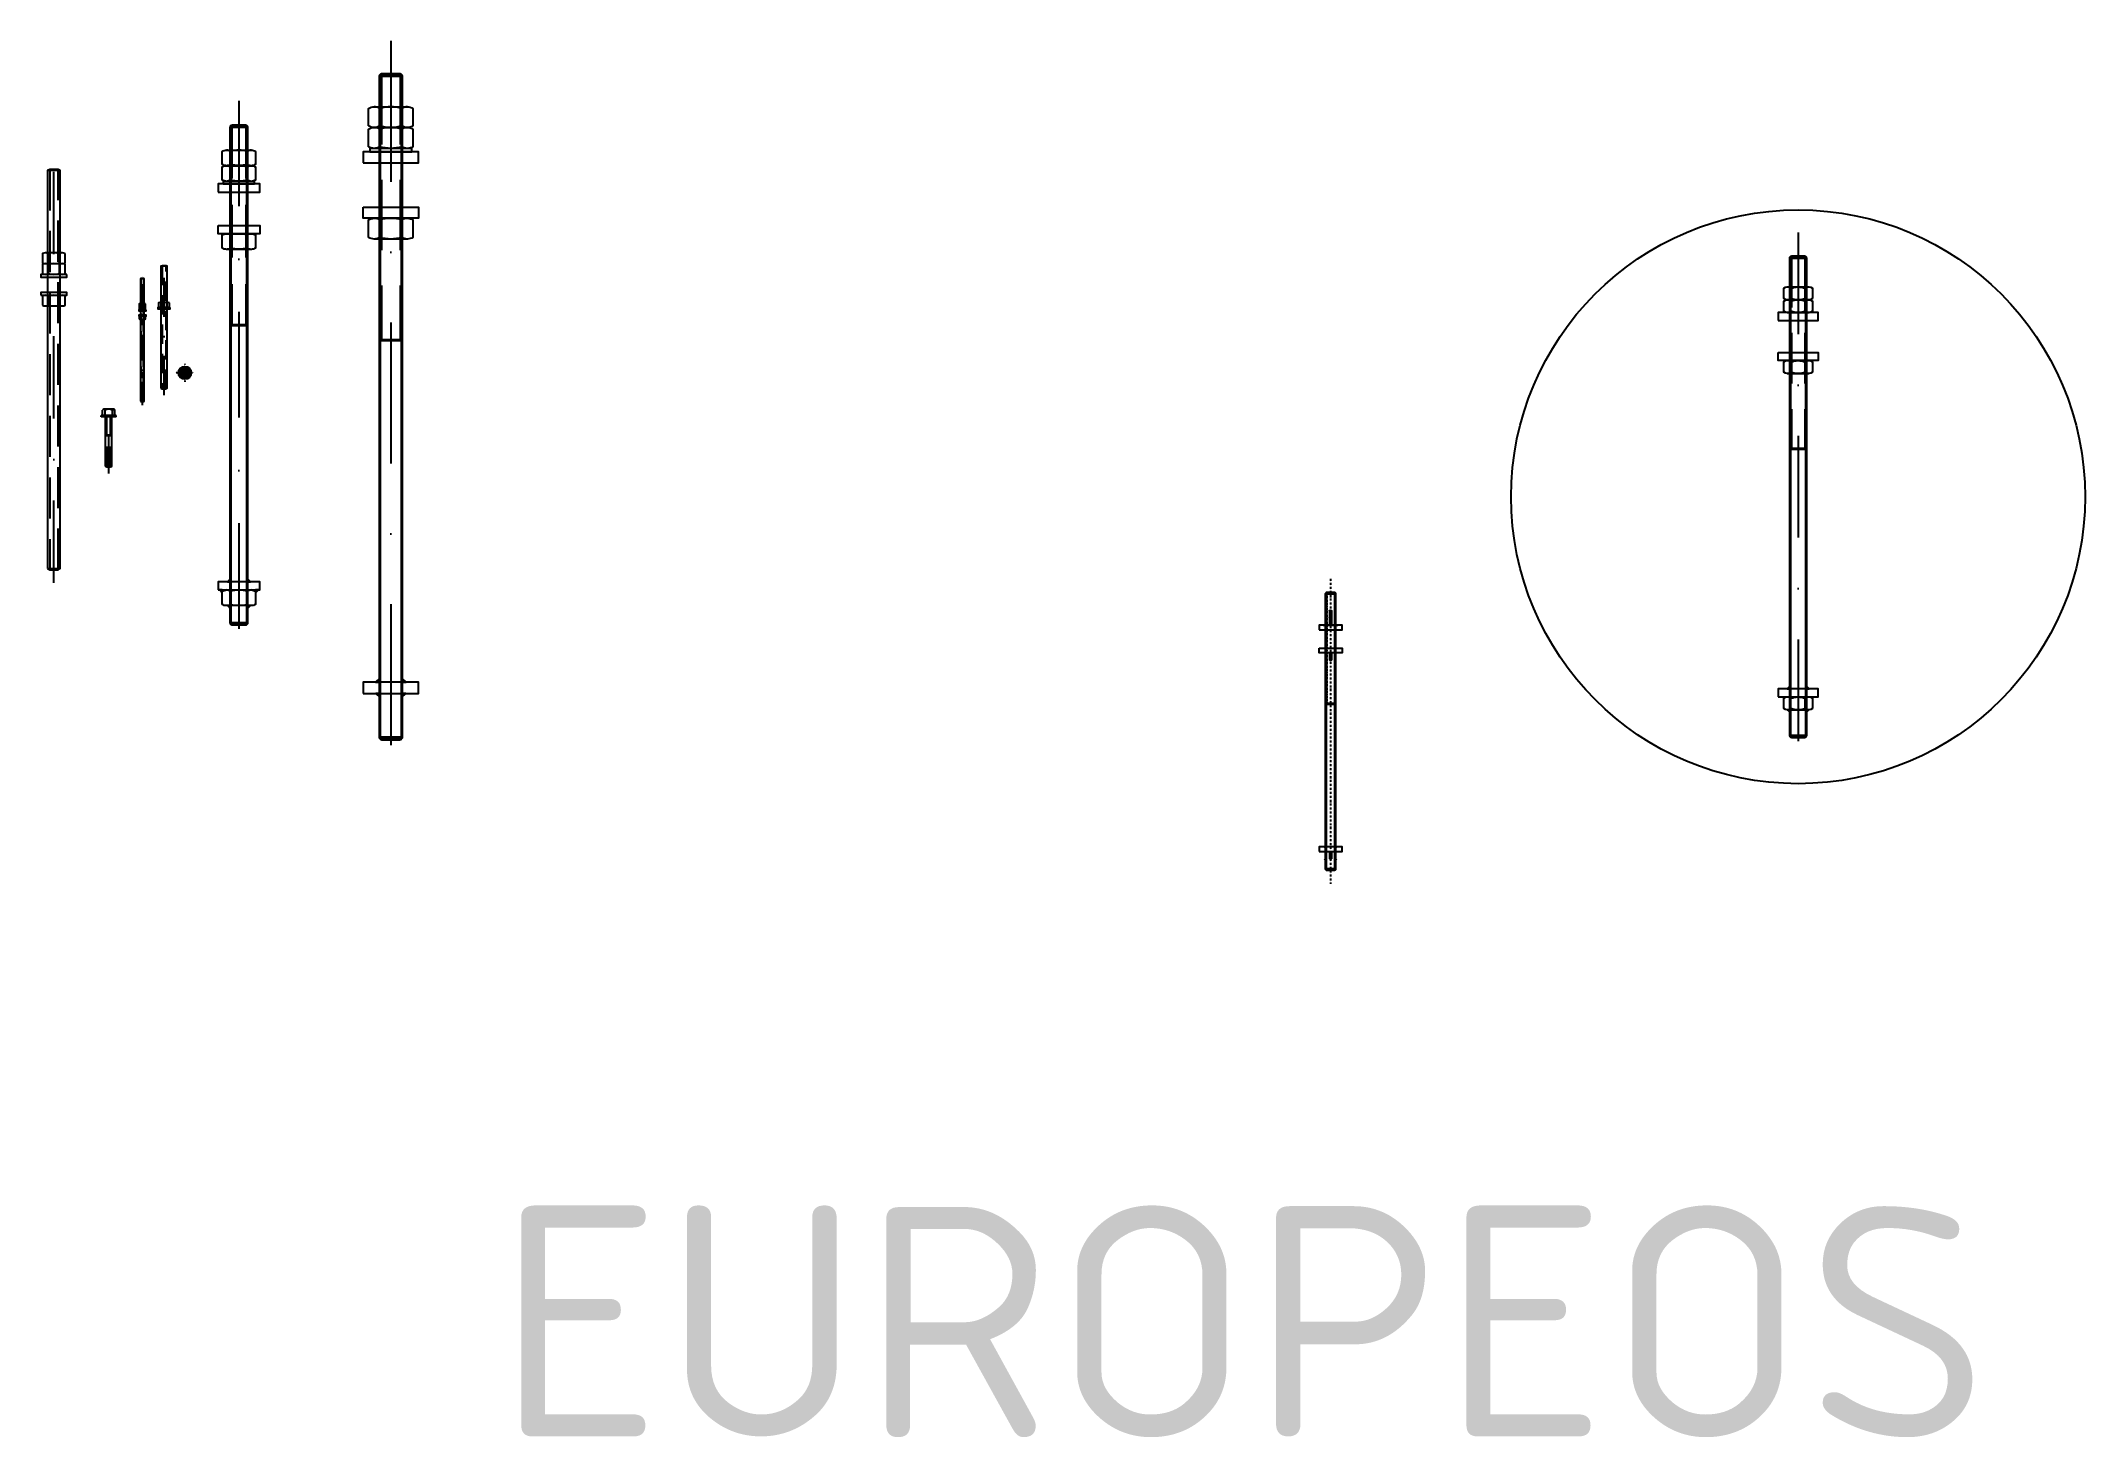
# Model space of a CAD drawing. Header units: millimetres. Extents: x 9508 to 4213564, y -7782 to 156074.
# Drawn here: x 118169 to 124804, y 103933 to 108466 of the extents above; entities that cross this region are included whole.
import ezdxf

# ---------------------------------------------------------------- set-up
doc = ezdxf.new("R2010")
doc.units = ezdxf.units.MM
for name, pattern in [('LÍNEAS_OCULTAS2', [4.7625, 3.175, -1.5875]), ('TRAZO_Y_PUNTO', [1, 0.5, -0.25, 0, -0.25]), ('TRAZO_Y_PUNTO2', [12.7, 6.35, -3.175, 0, -3.175])]:
    doc.linetypes.add(name, pattern=pattern)
doc.layers.add('PERNOS', color=2, linetype='Continuous')
doc.layers.add('TEXTO', color=30, linetype='Continuous')
doc.styles.add('TEX_1-300', font='isocpeur.ttf', dxfattribs={"height": 600})

msp = doc.modelspace()

# ---------------------------------------------------------------- texts
at = {"layer": 'TEXTO', "insert": (119647.6, 103932.5), "char_height": 750, "attachment_point": 7, "rotation": 0, "style": 'TEX_1-300'}
msp.add_mtext('EUROPEOS', dxfattribs=at)

# ---------------------------------------------------------------- blocks, each defined once
blk = doc.blocks.new('*U226')
at = {"color": 9, "linetype": 'TRAZO_Y_PUNTO2'}
blk.add_line((0, -20.05), (0, 12.9), dxfattribs=at)
at = {"color": 0, "linetype": 'ByBlock'}
for p, q in [((0.5, 11.8), (-0.5, 11.8)), ((-0.5, -18.95), (0.5, -18.95))]:
    blk.add_line(p, q, dxfattribs=at)
at = {"color": 1, "linetype": 'LÍNEAS_OCULTAS2'}
for p, q in [((-0.32, 11.9), (-0.32, -19.05)), ((0.33, -19.05), (0.33, 11.9))]:
    blk.add_line(p, q, dxfattribs=at)
at = {"color": 0, "linetype": 'ByBlock'}
for points in [[(-0.5, -18.95), (-0.32, -19.05), (0.33, -19.05), (0.5, -18.95), (0.5, 11.8), (0.33, 11.9), (-0.32, 11.9), (-0.5, 11.8)], [(1, 3.78), (-1, 3.78), (-1, 3.57), (1, 3.57)], [(-1, 2.17), (1, 2.17), (1, 2.38), (-1, 2.38)]]:
    blk.add_lwpolyline(points, close=True, dxfattribs=at)
for points in [[(-0.44, 5.39, 0.256157), (-0.88, 5.39), (-0.88, 4.67, 0.256157), (-0.44, 4.67)], [(0.44, 5.39, 0.128078), (-0.44, 5.39), (-0.44, 4.67, 0.128078), (0.44, 4.67)], [(0.88, 5.39, 0.256157), (0.44, 5.39), (0.44, 4.67, 0.256157), (0.88, 4.67)], [(-0.44, 4.56, 0.256157), (-0.88, 4.56), (-0.88, 3.84, 0.256157), (-0.44, 3.84)], [(0.44, 4.56, 0.128078), (-0.44, 4.56), (-0.44, 3.84, 0.128078), (0.44, 3.84)], [(0.88, 4.56, 0.256157), (0.44, 4.56), (0.44, 3.84, 0.256157), (0.88, 3.84)], [(-0.88, 1.4, 0.256157), (-0.44, 1.4), (-0.44, 2.12, 0.256157), (-0.88, 2.12)], [(-0.44, 1.4, 0.128078), (0.44, 1.4), (0.44, 2.12, 0.128078), (-0.44, 2.12)], [(0.44, 1.4, 0.256157), (0.88, 1.4), (0.88, 2.12, 0.256157), (0.44, 2.12)]]:
    blk.add_lwpolyline(points, format="xyb", close=True, dxfattribs=at)
for points in [[(0.66, 5.45), (-0.66, 5.45)], [(0.66, 4.61), (-0.66, 4.61)], [(-0.66, 1.34), (0.66, 1.34)]]:
    blk.add_lwpolyline(points, dxfattribs=at)
blk = doc.blocks.new('*U227')
at = {"color": 0, "linetype": 'ByBlock'}
for p, q in [((0.5, 12.4), (-0.5, 12.4)), ((-0.5, -20.73), (0.5, -20.73))]:
    blk.add_line(p, q, dxfattribs=at)
at = {"color": 1, "linetype": 'LÍNEAS_OCULTAS2'}
for p, q in [((-0.32, 12.5), (-0.32, -20.83)), ((0.33, -20.83), (0.33, 12.5))]:
    blk.add_line(p, q, dxfattribs=at)
at = {"color": 9, "linetype": 'TRAZO_Y_PUNTO2'}
blk.add_line((0, -21.83), (0, 13.5), dxfattribs=at)
at = {"color": 0, "linetype": 'ByBlock'}
for points in [[(-0.5, -20.73), (-0.32, -20.83), (0.33, -20.83), (0.5, -20.73), (0.5, 12.4), (0.33, 12.5), (-0.32, 12.5), (-0.5, 12.4)], [(1, 3.96), (-1, 3.96), (-1, 3.75), (1, 3.75)], [(-1, 2.29), (1, 2.29), (1, 2.5), (-1, 2.5)]]:
    blk.add_lwpolyline(points, close=True, dxfattribs=at)
for points in [[(-0.44, 5.57, 0.256157), (-0.88, 5.57), (-0.88, 4.85, 0.256157), (-0.44, 4.85)], [(0.44, 5.57, 0.128078), (-0.44, 5.57), (-0.44, 4.85, 0.128078), (0.44, 4.85)], [(0.88, 5.57, 0.256157), (0.44, 5.57), (0.44, 4.85, 0.256157), (0.88, 4.85)], [(-0.44, 4.74, 0.256157), (-0.88, 4.74), (-0.88, 4.01, 0.256157), (-0.44, 4.01)], [(-0.88, 1.51, 0.256157), (-0.44, 1.51), (-0.44, 2.24, 0.256157), (-0.88, 2.24)], [(0.44, 4.74, 0.128078), (-0.44, 4.74), (-0.44, 4.01, 0.128078), (0.44, 4.01)], [(-0.44, 1.51, 0.128078), (0.44, 1.51), (0.44, 2.24, 0.128078), (-0.44, 2.24)], [(0.88, 4.74, 0.256157), (0.44, 4.74), (0.44, 4.01, 0.256157), (0.88, 4.01)], [(0.44, 1.51, 0.256157), (0.88, 1.51), (0.88, 2.24, 0.256157), (0.44, 2.24)]]:
    blk.add_lwpolyline(points, format="xyb", close=True, dxfattribs=at)
for points in [[(0.66, 5.63), (-0.66, 5.63)], [(0.66, 4.79), (-0.66, 4.79)], [(-0.66, 1.46), (0.66, 1.46)]]:
    blk.add_lwpolyline(points, dxfattribs=at)
blk = doc.blocks.new('*U225')
at = {"linetype": 'ByBlock'}
for points in [[(-1, -17.92), (-1.17, -17.92), (-1, -18.1)], [(-0.5, -17.42), (-0.5, -17.23), (-0.69, -17.42)], [(0.5, -17.42), (0.69, -17.42), (0.5, -17.23)], [(1, -17.92), (1, -18.1), (1.17, -17.92)], [(-0.5, -18.86), (-0.69, -18.86), (-0.5, -19.05)], [(0.5, -18.86), (0.5, -19.05), (0.69, -18.86)]]:
    blk.add_hatch(color=0, dxfattribs=at).paths.add_polyline_path(points)
at = {"color": 9, "linetype": 'TRAZO_Y_PUNTO2'}
blk.add_line((0, 11.5), (0, -21.5), dxfattribs=at)
at = {"color": 0, "linetype": 'ByBlock', "lineweight": 40}
for p, q in [((-0.5, 9.92), (0.5, 9.92)), ((-0.5, -19.92), (0.5, -19.92))]:
    blk.add_line(p, q, dxfattribs=at)
at = {"color": 1, "linetype": 'LÍNEAS_OCULTAS2'}
for p, q in [((-0.42, 10), (-0.42, -2)), ((0.42, 10), (0.42, -2))]:
    blk.add_line(p, q, dxfattribs=at)
at = {"color": 0, "linetype": 'ByBlock'}
for p, q in [((-0.5, 7.67), (-0.5, 8.45)), ((-0.5, 6.73), (-0.5, 7.52)), ((0.5, 7.67), (0.5, 8.45)), ((0.5, 6.73), (0.5, 7.52)), ((-0.5, 2.64), (-0.5, 3.43)), ((0.5, 2.64), (0.5, 3.43)), ((-1, -17.92), (-1.17, -17.92)), ((-1.17, -17.92), (-1, -18.1)), ((-1, -18.1), (-1, -17.92)), ((-0.5, -17.23), (-0.69, -17.42)), ((-0.69, -17.42), (-0.5, -17.42)), ((-0.5, -17.42), (-0.5, -17.23)), ((-0.5, -18.79), (-0.5, -18)), ((0.5, -17.23), (0.5, -17.42)), ((0.69, -17.42), (0.5, -17.23)), ((0.5, -17.42), (0.69, -17.42)), ((0.5, -18.79), (0.5, -18)), ((1.17, -17.92), (1, -17.92)), ((1, -17.92), (1, -18.1)), ((1, -18.1), (1.17, -17.92)), ((-0.5, -18.86), (-0.69, -18.86)), ((-0.69, -18.86), (-0.5, -19.05)), ((-0.5, -19.05), (-0.5, -18.86)), ((0.69, -18.86), (0.5, -18.86)), ((0.5, -18.86), (0.5, -19.05)), ((0.5, -19.05), (0.69, -18.86))]:
    blk.add_line(p, q, dxfattribs=at)
at = {"color": 0, "linetype": 'ByBlock', "lineweight": 40}
blk.add_lwpolyline([(-0.5, -2), (-0.5, 9.92), (-0.5, 9.92), (-0.42, 10), (0.42, 10), (0.5, 9.92), (0.5, -2)], dxfattribs=at)
at = {"color": 0, "linetype": 'ByBlock'}
for points in [[(-1, 7.67), (-1, 8.45, -0.145701), (-0.75, 8.53), (0.75, 8.53, -0.145701), (1, 8.45), (1, 7.67, -0.145701), (0.75, 7.59), (-0.75, 7.59, -0.145701)], [(-1, 6.73), (-1, 7.52, -0.145701), (-0.75, 7.59), (0.75, 7.59, -0.145701), (1, 7.52), (1, 6.73, -0.145701), (0.75, 6.65), (-0.75, 6.65, -0.145701)], [(-1, 2.64), (-1, 3.43, -0.145701), (-0.75, 3.5), (0.75, 3.5, -0.145701), (1, 3.43), (1, 2.64, -0.145701), (0.75, 2.56), (-0.75, 2.56, -0.145701)], [(-1, -18.79), (-1, -18, -0.145701), (-0.75, -17.92), (0.75, -17.92, -0.145701), (1, -18), (1, -18.79, -0.145701), (0.75, -18.86), (-0.75, -18.86, -0.145701)]]:
    blk.add_lwpolyline(points, format="xyb", close=True, dxfattribs=at)
for points in [[(0.75, 8.53, 0.145701), (0.5, 8.45, 0.148861), (-0.5, 8.45, 0.145701), (-0.75, 8.53)], [(0.75, 7.59, -0.145701), (0.5, 7.67, -0.148861), (-0.5, 7.67, -0.145701), (-0.75, 7.59)], [(0.75, 7.59, 0.145701), (0.5, 7.52, 0.148861), (-0.5, 7.52, 0.145701), (-0.75, 7.59)], [(0.75, 6.65, -0.145701), (0.5, 6.73, -0.148861), (-0.5, 6.73, -0.145701), (-0.75, 6.65)], [(0.75, 3.5, 0.145701), (0.5, 3.43, 0.148861), (-0.5, 3.43, 0.145701), (-0.75, 3.5)], [(0.75, 2.56, -0.145701), (0.5, 2.64, -0.148861), (-0.5, 2.64, -0.145701), (-0.75, 2.56)], [(0.75, -17.92, 0.145701), (0.5, -18, 0.148861), (-0.5, -18, 0.145701), (-0.75, -17.92)], [(0.75, -18.86, -0.145701), (0.5, -18.79, -0.148861), (-0.5, -18.79, -0.145701), (-0.75, -18.86)]]:
    blk.add_lwpolyline(points, format="xyb", dxfattribs=at)
for points in [[(-1.25, 6), (1.25, 6), (1.25, 6.5), (-1.25, 6.5)], [(-0.94, 6.5), (0.94, 6.5), (0.94, 6.65), (-0.94, 6.65)], [(-1.25, 4), (1.25, 4), (1.25, 3.5), (-1.25, 3.5)], [(-1.25, -17.92), (1.25, -17.92), (1.25, -17.42), (-1.25, -17.42)]]:
    blk.add_lwpolyline(points, close=True, dxfattribs=at)
at = {"color": 0, "linetype": 'ByBlock', "lineweight": 40}
blk.add_lwpolyline([(-0.5, -2), (-0.5, -19.92), (-0.42, -20), (0.42, -20), (0.5, -19.92), (0.5, -2)], close=True, dxfattribs=at)
blk = doc.blocks.new('*U207')
at = {"transparency": 33554559}
h = blk.add_hatch(color=256, dxfattribs=at)
h.dxf.hatch_style = 1
edge = h.paths.add_edge_path()
edge.add_arc((0, 0), 21, 0, 360)
at = {"linetype": 'TRAZO_Y_PUNTO', "ltscale": 0.25}
for p, q in [((29.4, 0), (-29.4, 0)), ((0, 29.4), (0, -29.4))]:
    blk.add_line(p, q, dxfattribs=at)
at = {"color": 0, "linetype": 'ByBlock'}
blk.add_circle((0, 0), 21, dxfattribs=at)
blk = doc.blocks.new('*U228')
at = {"color": 1, "linetype": 'LÍNEAS_OCULTAS2'}
for p, q in [((-0.32, 10), (-0.32, -10)), ((0.33, -10), (0.33, 10))]:
    blk.add_line(p, q, dxfattribs=at)
at = {"color": 9, "linetype": 'TRAZO_Y_PUNTO2'}
blk.add_line((0, -11), (0, 11), dxfattribs=at)
at = {"color": 0, "linetype": 'ByBlock'}
for p, q in [((0.5, 9.9), (-0.5, 9.9)), ((-0.5, -9.9), (0.5, -9.9))]:
    blk.add_line(p, q, dxfattribs=at)
for points in [[(-0.5, -9.9), (-0.32, -10), (0.33, -10), (0.5, -9.9), (0.5, 9.9), (0.33, 10), (-0.32, 10), (-0.5, 9.9)], [(1, 3.21), (-1, 3.21), (-1, 3), (1, 3)]]:
    blk.add_lwpolyline(points, close=True, dxfattribs=at)
for points in [[(-0.44, 3.99, 0.256157), (-0.88, 3.99), (-0.88, 3.26, 0.256157), (-0.44, 3.26)], [(0.44, 3.99, 0.128078), (-0.44, 3.99), (-0.44, 3.26, 0.128078), (0.44, 3.26)], [(0.88, 3.99, 0.256157), (0.44, 3.99), (0.44, 3.26, 0.256157), (0.88, 3.26)]]:
    blk.add_lwpolyline(points, format="xyb", close=True, dxfattribs=at)
blk.add_lwpolyline([(0.66, 4.04), (-0.66, 4.04)], dxfattribs=at)
blk = doc.blocks.new('*U229')
at = {"color": 0, "linetype": 'ByBlock'}
for p, q in [((1.2, 0.2), (-1.2, 0.2)), ((-1.2, 0), (-1.2, 0.2)), ((1.2, 0), (-1.2, 0)), ((-1, 0.2), (-1, 1.06)), ((0.8, 1.2), (-0.8, 1.2)), ((-0.6, 0.2), (-0.6, 1.06)), ((-0.5, -8), (-0.5, 0)), ((0.5, -8), (0.5, 0)), ((0.6, 0.2), (0.6, 1.06)), ((1, 0.2), (1, 1.06)), ((1.2, 0), (1.2, 0.2)), ((0.5, -8), (-0.5, -8)), ((-0.3, -8.2), (-0.5, -8)), ((0.3, -8.2), (-0.3, -8.2)), ((0.5, -8), (0.3, -8.2))]:
    blk.add_line(p, q, dxfattribs=at)
at = {"color": 1, "linetype": 'LÍNEAS_OCULTAS2'}
for p, q in [((-0.3, -8), (-0.3, 0)), ((0.3, -8), (0.3, 0))]:
    blk.add_line(p, q, dxfattribs=at)
at = {"color": 9, "linetype": 'TRAZO_Y_PUNTO2'}
blk.add_line((0, -9.2), (0, 2.2), dxfattribs=at)
at = {"color": 0, "linetype": 'ByBlock'}
for centre, radius, start, end in [((-0.8, 0.99), 0.213, 19.9777, 160.0223), ((0, -0.16), 1.36, 63.765, 116.235), ((0.8, 0.99), 0.213, 19.9777, 160.0223)]:
    blk.add_arc(centre, radius, start, end, dxfattribs=at)
blk = doc.blocks.new('*U224')
at = {"linetype": 'ByBlock'}
for points in [[(-0.5, -17.423), (-0.5, -17.231), (-0.692, -17.423)], [(0.5, -17.423), (0.692, -17.423), (0.5, -17.231)], [(-0.5, -17.923), (-0.673, -17.923), (-0.5, -18.096)], [(0.5, -17.923), (0.5, -18.096), (0.673, -17.923)]]:
    blk.add_hatch(color=0, dxfattribs=at).paths.add_polyline_path(points)
at = {"color": 9, "linetype": 'TRAZO_Y_PUNTO2'}
blk.add_line((0, 11.5), (0, -21.5), dxfattribs=at)
at = {"color": 0, "linetype": 'ByBlock', "lineweight": 40}
for p, q in [((-0.5, 9.918), (0.5, 9.918)), ((-0.5, -19.918), (0.5, -19.918))]:
    blk.add_line(p, q, dxfattribs=at)
at = {"color": 1, "linetype": 'LÍNEAS_OCULTAS2'}
for p, q in [((-0.418, 10), (-0.421, -2)), ((0.418, 10), (0.418, -2))]:
    blk.add_line(p, q, dxfattribs=at)
at = {"color": 0, "linetype": 'ByBlock'}
for p, q in [((-0.5, 7.666), (-0.5, 8.454)), ((0.5, 7.666), (0.5, 8.454)), ((-0.5, 6.728), (-0.5, 7.517)), ((0.5, 6.728), (0.5, 7.517)), ((-0.5, 2.637), (-0.5, 3.426)), ((0.5, 2.637), (0.5, 3.426)), ((-0.5, -17.231), (-0.692, -17.423)), ((-0.692, -17.423), (-0.5, -17.423)), ((-0.5, -17.423), (-0.5, -17.231)), ((0.5, -17.231), (0.5, -17.423)), ((0.692, -17.423), (0.5, -17.231)), ((0.5, -17.423), (0.692, -17.423)), ((-0.5, -17.923), (-0.673, -17.923)), ((-0.673, -17.923), (-0.5, -18.096)), ((-0.5, -18.096), (-0.5, -17.923)), ((0.673, -17.923), (0.5, -17.923)), ((0.5, -17.923), (0.5, -18.096)), ((0.5, -18.096), (0.673, -17.923))]:
    blk.add_line(p, q, dxfattribs=at)
at = {"color": 0, "linetype": 'ByBlock', "lineweight": 40}
blk.add_lwpolyline([(-0.5, -2), (-0.5, 9.918), (-0.5, 9.919), (-0.418, 10), (0.418, 10), (0.5, 9.918), (0.5, -2)], dxfattribs=at)
at = {"color": 0, "linetype": 'ByBlock'}
for points in [[(-0.999, 7.666), (-0.999, 8.454, -0.145701), (-0.749, 8.529), (0.749, 8.529, -0.145701), (0.999, 8.454), (0.999, 7.666, -0.145701), (0.749, 7.591), (-0.749, 7.591, -0.145701)], [(-0.999, 6.728), (-0.999, 7.517, -0.145701), (-0.749, 7.591), (0.749, 7.591, -0.145701), (0.999, 7.517), (0.999, 6.728, -0.145701), (0.749, 6.654), (-0.749, 6.654, -0.145701)], [(-0.999, 2.637), (-0.999, 3.426, -0.145701), (-0.749, 3.5), (0.749, 3.5, -0.145701), (0.999, 3.426), (0.999, 2.637, -0.145701), (0.749, 2.563), (-0.749, 2.563, -0.145701)]]:
    blk.add_lwpolyline(points, format="xyb", close=True, dxfattribs=at)
for points in [[(0.749, 8.529, 0.145701), (0.5, 8.454, 0.148861), (-0.5, 8.454, 0.145701), (-0.749, 8.529)], [(0.749, 7.591, -0.145701), (0.5, 7.666, -0.148861), (-0.5, 7.666, -0.145701), (-0.749, 7.591)], [(0.749, 7.591, 0.145701), (0.5, 7.517, 0.148861), (-0.5, 7.517, 0.145701), (-0.749, 7.591)], [(0.749, 6.654, -0.145701), (0.5, 6.728, -0.148861), (-0.5, 6.728, -0.145701), (-0.749, 6.654)], [(0.749, 3.5, 0.145701), (0.5, 3.426, 0.148861), (-0.5, 3.426, 0.145701), (-0.749, 3.5)], [(0.749, 2.563, -0.145701), (0.5, 2.637, -0.148861), (-0.5, 2.637, -0.145701), (-0.749, 2.563)]]:
    blk.add_lwpolyline(points, format="xyb", dxfattribs=at)
for points in [[(-1.25, 6), (1.25, 6), (1.25, 6.5), (-1.25, 6.5)], [(-0.942, 6.5), (0.942, 6.5), (0.942, 6.654), (-0.942, 6.654)], [(-1.25, 4), (1.25, 4), (1.25, 3.5), (-1.25, 3.5)], [(-1.25, -17.923), (1.25, -17.923), (1.25, -17.423), (-1.25, -17.423)]]:
    blk.add_lwpolyline(points, close=True, dxfattribs=at)
at = {"color": 0, "linetype": 'ByBlock', "lineweight": 40}
blk.add_lwpolyline([(-0.5, -2), (-0.5, -19.918), (-0.418, -20), (0.418, -20), (0.5, -19.918), (0.5, -2)], close=True, dxfattribs=at)
blk = doc.blocks.new('*U223')
at = {"linetype": 'ByBlock'}
for points in [[(-15, -525), (-15, -519.2), (-20.8, -525)], [(15, -525), (20.8, -525), (15, -519.2)], [(-15, -564), (-20.2, -564), (-15, -569.2)], [(15, -564), (15, -569.2), (20.2, -564)]]:
    blk.add_hatch(color=0, dxfattribs=at).paths.add_polyline_path(points)
at = {"color": 9, "linetype": 'TRAZO_Y_PUNTO2'}
blk.add_line((0, 345), (0, -645), dxfattribs=at)
at = {"color": 0, "linetype": 'ByBlock', "lineweight": 40}
for p, q in [((-15, 297.6), (15, 297.6)), ((-15, -597.6), (15, -597.6))]:
    blk.add_line(p, q, dxfattribs=at)
at = {"color": 1, "linetype": 'LÍNEAS_OCULTAS2'}
for p, q in [((-12.6, 300), (-12.6, -60)), ((12.6, 300), (12.6, -60))]:
    blk.add_line(p, q, dxfattribs=at)
at = {"color": 0, "linetype": 'ByBlock'}
for p, q in [((-1.3, 221.4), (-1.3, 240.6)), ((-1.3, 197.4), (-1.3, 216.6)), ((1.3, 221.4), (1.3, 240.6)), ((1.3, 197.4), (1.3, 216.6)), ((-1.3, 83.4), (-1.3, 102.6)), ((1.3, 83.4), (1.3, 102.6)), ((-15, -519.2), (-20.8, -525)), ((-20.8, -525), (-15, -525)), ((-15, -525), (-15, -519.2)), ((15, -519.2), (15, -525)), ((20.8, -525), (15, -519.2)), ((15, -525), (20.8, -525)), ((-20.2, -564), (-15, -569.2)), ((-15, -569.2), (-15, -564)), ((-1.3, -561.6), (-1.3, -542.4)), ((1.3, -561.6), (1.3, -542.4)), ((15, -564), (15, -569.2)), ((15, -569.2), (20.2, -564))]:
    blk.add_line(p, q, dxfattribs=at)
at = {"color": 0, "linetype": 'ByBlock', "lineweight": 40}
blk.add_lwpolyline([(-15, -60), (-15, 297.6), (-15, 297.6), (-12.6, 300), (12.6, 300), (15, 297.6), (15, -60)], dxfattribs=at)
at = {"color": 0, "linetype": 'ByBlock'}
for points in [[(2.7, 221.4, -3.614458), (1.3, 221.4, -1.807229), (-1.3, 221.4, -3.614458), (-2.7, 221.4), (-2.7, 240.6, -3.614458), (-1.3, 240.6, -1.807229), (1.3, 240.6, -3.614458), (2.7, 240.6)], [(2.7, 197.4, -3.614458), (1.3, 197.4, -1.807229), (-1.3, 197.4, -3.614458), (-2.7, 197.4), (-2.7, 216.6, -3.614458), (-1.3, 216.6, -1.807229), (1.3, 216.6, -3.614458), (2.7, 216.6)], [(2.7, 83.4, -3.614329), (1.3, 83.4, -1.807261), (-1.3, 83.4, -3.614329), (-2.7, 83.4), (-2.7, 102.6, -3.614329), (-1.3, 102.6, -1.807261), (1.3, 102.6, -3.614329), (2.7, 102.6)], [(2.7, -561.6, -3.614329), (1.3, -561.6, -1.807261), (-1.3, -561.6, -3.614329), (-2.7, -561.6), (-2.7, -542.4, -3.614329), (-1.3, -542.4, -1.807261), (1.3, -542.4, -3.614329), (2.7, -542.4)]]:
    blk.add_lwpolyline(points, format="xyb", close=True, dxfattribs=at)
for points in [[(-2, 243), (2, 243)], [(-2, 219), (2, 219)], [(-2, 219), (2, 219)], [(-23.8, 195), (23.8, 195)], [(-2, 105), (2, 105)], [(-2, 81), (2, 81)], [(-2, -540), (2, -540)], [(-2, -564), (2, -564)]]:
    blk.add_lwpolyline(points, dxfattribs=at)
for points in [[(-37.5, 180), (37.5, 180), (37.5, 195), (-37.5, 195)], [(-37.5, 120), (37.5, 120), (37.5, 105), (-37.5, 105)], [(-37.5, -540), (37.5, -540), (37.5, -525), (-37.5, -525)]]:
    blk.add_lwpolyline(points, close=True, dxfattribs=at)
at = {"color": 0, "linetype": 'ByBlock', "lineweight": 40}
blk.add_lwpolyline([(-15, -60), (-15, -597.6), (-12.6, -600), (12.6, -600), (15, -597.6), (15, -60)], close=True, dxfattribs=at)
blk = doc.blocks.new('*U222')
at = {"linetype": 'ByBlock'}
for points in [[(-0.5, -17), (-0.5, -16.81), (-0.69, -17)], [(0.5, -17), (0.69, -17), (0.5, -16.81)], [(-0.5, -18.3), (-0.67, -18.3), (-0.5, -18.47)], [(0.5, -18.3), (0.5, -18.47), (0.67, -18.3)]]:
    blk.add_hatch(color=0, dxfattribs=at).paths.add_polyline_path(points)
at = {"color": 9, "linetype": 'TRAZO_Y_PUNTO2'}
blk.add_line((0, 11.5), (0, -21.5), dxfattribs=at)
at = {"color": 0, "linetype": 'ByBlock', "lineweight": 40}
for p, q in [((-0.5, 9.92), (0.5, 9.92)), ((-0.5, -19.92), (0.5, -19.92))]:
    blk.add_line(p, q, dxfattribs=at)
at = {"color": 1, "linetype": 'LÍNEAS_OCULTAS2'}
for p, q in [((-0.42, 10), (-0.42, -2)), ((0.42, 10), (0.42, -2))]:
    blk.add_line(p, q, dxfattribs=at)
for p, q in [((-0.45, 7.38), (-0.45, 8.02)), ((0.45, 7.38), (0.45, 8.02)), ((-0.45, 6.58), (-0.45, 7.22)), ((0.45, 6.58), (0.45, 7.22)), ((-0.45, 2.78), (-0.45, 3.42)), ((0.45, 2.78), (0.45, 3.42)), ((-0.45, -18.22), (-0.45, -17.58)), ((0.45, -18.22), (0.45, -17.58))]:
    blk.add_line(p, q)
at = {"color": 0, "linetype": 'ByBlock'}
for p, q in [((-0.5, -16.81), (-0.69, -17)), ((-0.69, -17), (-0.5, -17)), ((-0.5, -17), (-0.5, -16.81)), ((0.5, -16.81), (0.5, -17)), ((0.69, -17), (0.5, -16.81)), ((0.5, -17), (0.69, -17)), ((-0.67, -18.3), (-0.5, -18.47)), ((-0.5, -18.47), (-0.5, -18.3)), ((0.5, -18.3), (0.5, -18.47)), ((0.5, -18.47), (0.67, -18.3))]:
    blk.add_line(p, q, dxfattribs=at)
at = {"color": 0, "linetype": 'ByBlock', "lineweight": 40}
blk.add_lwpolyline([(-0.5, -2), (-0.5, 9.92), (-0.5, 9.92), (-0.42, 10), (0.42, 10), (0.5, 9.92), (0.5, -2)], dxfattribs=at)
for points in [[(0.9, 7.38, -0.354734), (0.45, 7.38, -0.177367), (-0.45, 7.38, -0.354734), (-0.9, 7.38), (-0.9, 8.02, -0.354734), (-0.45, 8.02, -0.177367), (0.45, 8.02, -0.354734), (0.9, 8.02)], [(0.9, 6.58, -0.354734), (0.45, 6.58, -0.177367), (-0.45, 6.58, -0.354734), (-0.9, 6.58), (-0.9, 7.22, -0.354734), (-0.45, 7.22, -0.177367), (0.45, 7.22, -0.354734), (0.9, 7.22)], [(0.9, 2.78, -0.354734), (0.45, 2.78, -0.177367), (-0.45, 2.78, -0.354734), (-0.9, 2.78), (-0.9, 3.42, -0.354734), (-0.45, 3.42, -0.177367), (0.45, 3.42, -0.354734), (0.9, 3.42)], [(0.9, -18.22, -0.354734), (0.45, -18.22, -0.177367), (-0.45, -18.22, -0.354734), (-0.9, -18.22), (-0.9, -17.58, -0.354734), (-0.45, -17.58, -0.177367), (0.45, -17.58, -0.354734), (0.9, -17.58)]]:
    blk.add_lwpolyline(points, format="xyb", close=True)
for points in [[(-0.68, 8.1), (0.68, 8.1)], [(-0.68, 7.3), (0.68, 7.3)], [(-0.68, 7.3), (0.68, 7.3)], [(-0.68, 6.5), (0.68, 6.5)], [(-0.68, 3.5), (0.68, 3.5)], [(-0.68, 2.7), (0.68, 2.7)], [(-0.68, -17.5), (0.68, -17.5)], [(-0.68, -18.3), (0.68, -18.3)]]:
    blk.add_lwpolyline(points)
at = {"color": 0, "linetype": 'ByBlock'}
for points in [[(-1.25, 6), (1.25, 6), (1.25, 6.5), (-1.25, 6.5)], [(-1.25, 4), (1.25, 4), (1.25, 3.5), (-1.25, 3.5)], [(-1.25, -17.5), (1.25, -17.5), (1.25, -17), (-1.25, -17)]]:
    blk.add_lwpolyline(points, close=True, dxfattribs=at)
at = {"color": 0, "linetype": 'ByBlock', "lineweight": 40}
blk.add_lwpolyline([(-0.5, -2), (-0.5, -19.92), (-0.42, -20), (0.42, -20), (0.5, -19.92), (0.5, -2)], close=True, dxfattribs=at)

# ---------------------------------------------------------------- linework, layer by layer
at = {"layer": 'PERNOS'}
msp.add_circle((123872.5, 106985.7), 931.5, dxfattribs=at)

# ---------------------------------------------------------------- block references
for name, p, xscale, yscale, zscale in [('*U224', (119304.8, 107637.9), 72, 72, 72), ('*U225', (118811.8, 107650.7), 54, 54, 54), ('*U226', (118211, 107548.9), 42, 42, 42), ('*U222', (123872.5, 107245.7), 52, 52, 52), ('*U228', (118568.7, 107535.9), 20, 20, 20), ('*U227', (118498.5, 107544.8), 12, 12, 12), ('*U229', (118389.2, 107245.6), 20, 20, 20)]:
    msp.add_blockref(name, p, dxfattribs=dict(at, xscale=xscale, yscale=yscale, zscale=zscale))
for name, p in [('*U207', (118636.3, 107388.1)), ('*U223', (122355, 106373.9))]:
    msp.add_blockref(name, p, dxfattribs=at)

msp.set_redraw_order([(e.dxf.handle, doc.entitydb.next_handle()) for e in msp.query("TEXT MTEXT ATTDEF DIMENSION ARC_DIMENSION")])  # texts and dimensions are drawn at this point

doc.saveas('drawing.dxf')
